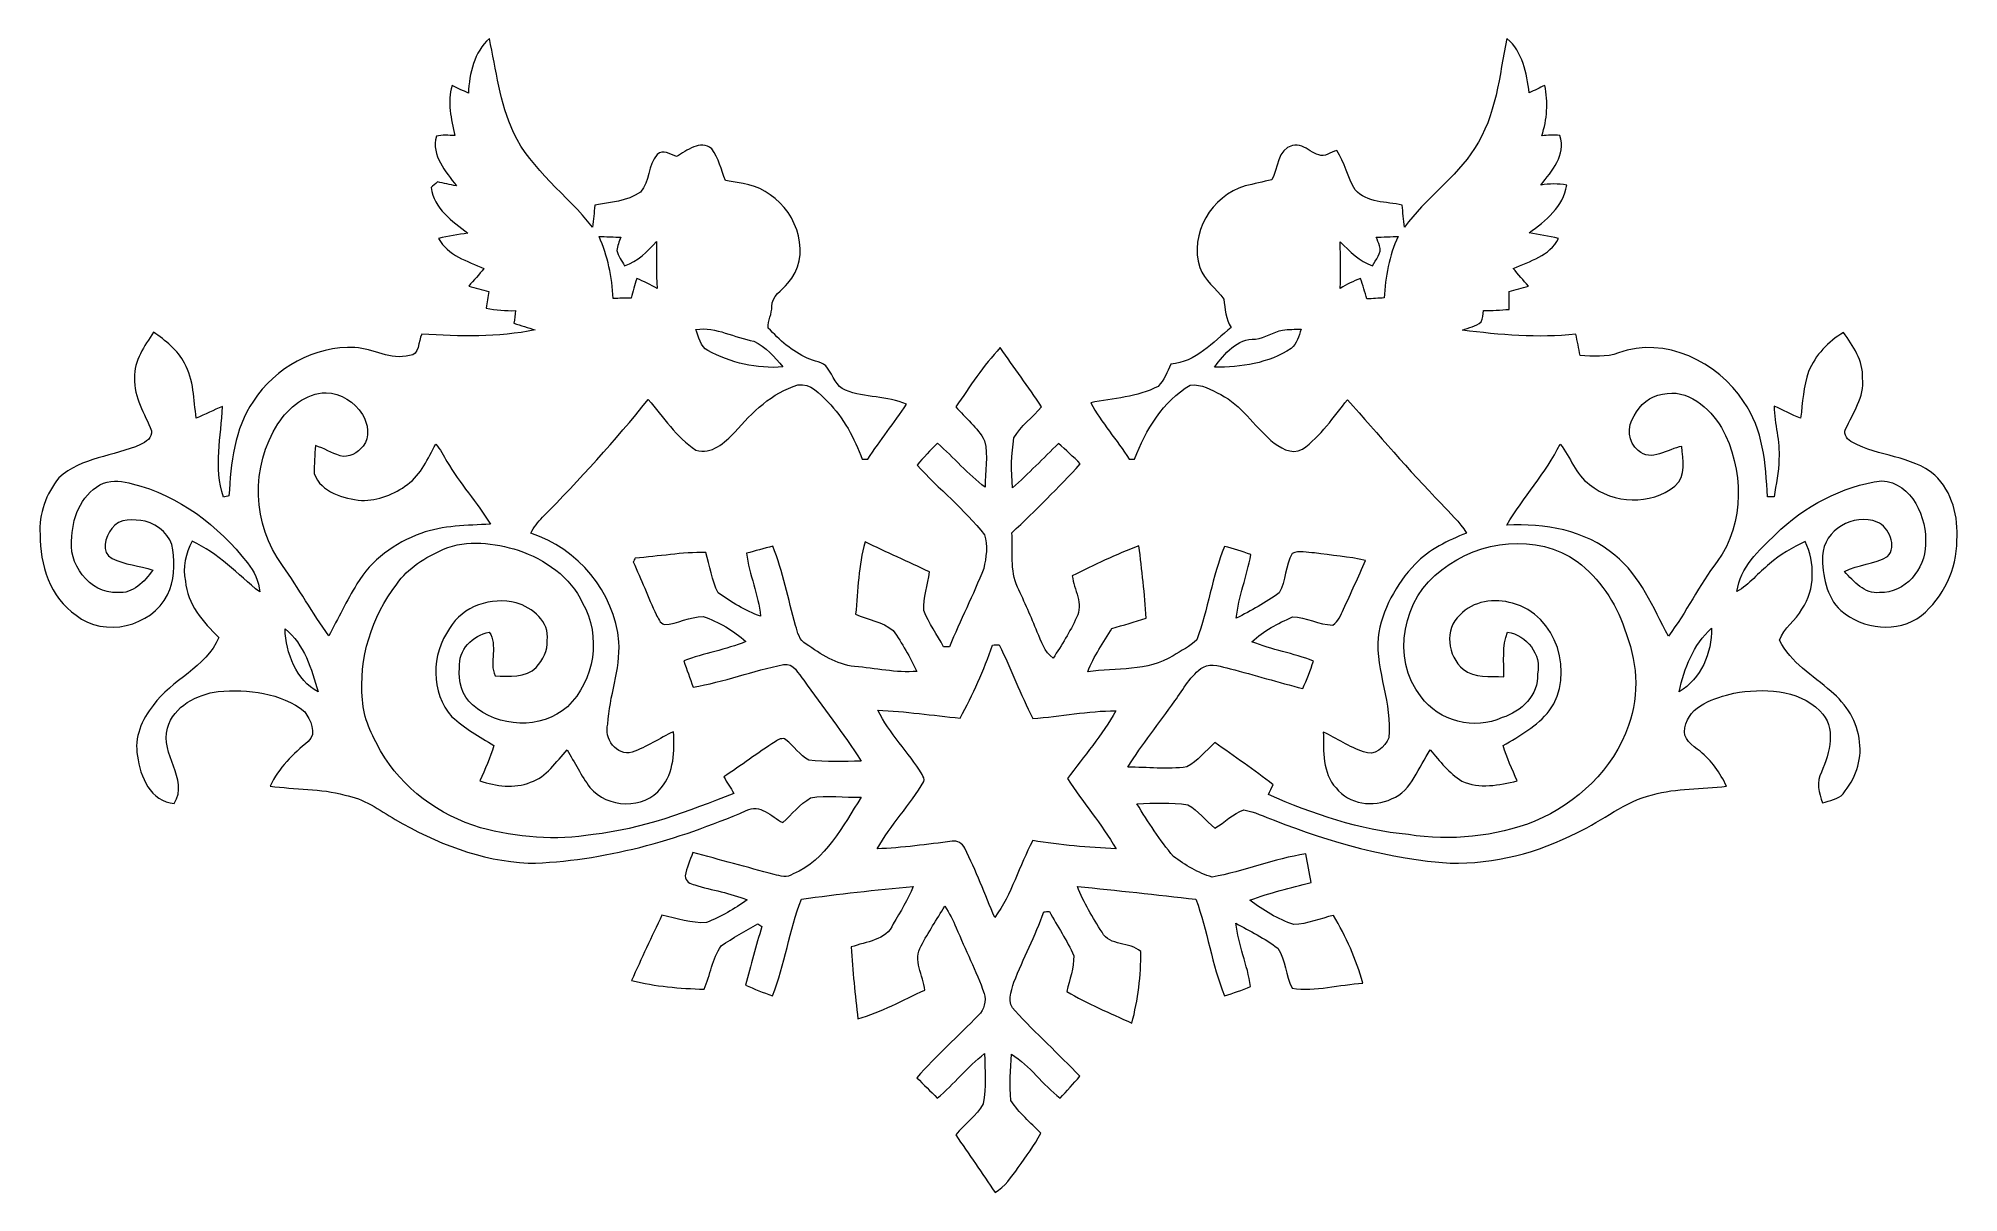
# Model space of a CAD drawing. Header units: centimetres. Extents: x -16.2 to 16.2, y -9.8 to 9.8.
import ezdxf

# ---------------------------------------------------------------- set-up
doc = ezdxf.new("R2010")
doc.units = ezdxf.units.CM
doc.header["$MEASUREMENT"] = 0
doc.layers.add('Layer 1', color=7, linetype='Continuous')

msp = doc.modelspace()

# ---------------------------------------------------------------- linework, layer by layer
at = {"layer": 'Layer 1', "color": 253, "lineweight": 9}
for points, knots in [([(-8.96807, 8.84219), (-8.95326, 9.18016), (-8.87, 9.53259), (-8.61388, 9.76965), (-8.61388, 9.76965), (-8.49711, 9.23626), (-8.43679, 8.67922), (-8.20643, 8.17827), (-8.20643, 8.17827), (-7.90057, 7.53587), (-7.29767, 7.12559), (-6.8694, 6.57596), (-6.8694, 6.57596), (-6.84964, 6.69802), (-6.84259, 6.82149), (-6.83059, 6.94426), (-6.83059, 6.94426), (-6.57024, 6.99788), (-6.28061, 7.00741), (-6.05871, 7.16862), (-6.05871, 7.16862), (-5.89467, 7.3429), (-5.93665, 7.62794), (-5.77543, 7.80362), (-5.77543, 7.80362), (-5.67983, 7.90346), (-5.55177, 7.8068), (-5.45053, 7.77046), (-5.45053, 7.77046), (-5.26955, 7.8636), (-5.04624, 8.06997), (-4.85186, 7.90029), (-4.85186, 7.90029), (-4.73439, 7.74401), (-4.691, 7.54363), (-4.62044, 7.36265), (-4.62044, 7.36265), (-4.35903, 7.31961), (-4.07998, 7.29457), (-3.86444, 7.12135), (-3.86444, 7.12135), (-3.39489, 6.81867), (-3.155, 6.07254), (-3.56352, 5.62593), (-3.56352, 5.62593), (-3.65947, 5.49928), (-3.83974, 5.41179), (-3.8348, 5.23117), (-3.8348, 5.23117), (-3.83057, 5.10593), (-3.90571, 4.99057), (-3.89513, 4.8671), (-3.89513, 4.8671), (-3.7078, 4.66355), (-3.48943, 4.4734), (-3.23543, 4.35593), (-3.23543, 4.35593), (-3.12713, 4.30019), (-2.96662, 4.30054), (-2.89183, 4.18729), (-2.89183, 4.18729), (-2.80046, 4.05854), (-2.75036, 3.87544), (-2.58985, 3.81265), (-2.58985, 3.81265), (-2.25895, 3.68106), (-1.88465, 3.72128), (-1.55692, 3.57629), (-1.55692, 3.57629), (-1.76647, 3.26196), (-2.00353, 2.96528), (-2.20991, 2.64813), (-2.20991, 2.64813), (-2.2339, 2.64742), (-2.28188, 2.64566), (-2.30586, 2.64496), (-2.30586, 2.64496), (-2.43992, 3.00056), (-2.61807, 3.34663), (-2.88865, 3.61792), (-2.88865, 3.61792), (-3.0273, 3.75409), (-3.17652, 3.93824), (-3.39595, 3.90437), (-3.39595, 3.90437), (-3.83586, 3.77208), (-4.16818, 3.43906), (-4.4624, 3.10251), (-4.4624, 3.10251), (-4.63455, 2.93035), (-4.85257, 2.71481), (-5.11927, 2.79877), (-5.11927, 2.79877), (-5.45229, 3.01925), (-5.66925, 3.36109), (-5.92642, 3.65743), (-5.92642, 3.65743), (-6.48699, 2.96246), (-7.08706, 2.29853), (-7.71501, 1.66388), (-7.71501, 1.66388), (-7.79368, 1.58309), (-7.8607, 1.49173), (-7.91433, 1.39259), (-7.91433, 1.39259), (-7.11987, 1.13507), (-6.49087, 0.396), (-6.42349, -0.44573), (-6.42349, -0.44573), (-6.39068, -0.91951), (-6.59, -1.36789), (-6.60799, -1.83779), (-6.60799, -1.83779), (-6.68666, -2.07592), (-6.45947, -2.38778), (-6.20088, -2.31439), (-6.20088, -2.31439), (-5.95288, -2.22868), (-5.73592, -2.07733), (-5.4985, -1.96797), (-5.4985, -1.96797), (-5.47804, -2.29146), (-5.48686, -2.65907), (-5.70805, -2.91942), (-5.70805, -2.91942), (-5.9938, -3.29513), (-6.62104, -3.26055), (-6.91244, -2.9106), (-6.91244, -2.9106), (-7.06201, -2.71163), (-7.17032, -2.48655), (-7.29802, -2.27383), (-7.29802, -2.27383), (-7.48676, -2.4735), (-7.64198, -2.7388), (-7.91926, -2.82382), (-7.91926, -2.82382), (-8.19478, -2.936), (-8.49958, -2.88626), (-8.7744, -2.80159), (-8.7744, -2.80159), (-8.68867, -2.60473), (-8.59695, -2.40894), (-8.5398, -2.20116), (-8.5398, -2.20116), (-8.78216, -2.05052), (-9.0344, -1.9087), (-9.24606, -1.71573), (-9.24606, -1.71573), (-9.60872, -1.30439), (-9.60272, -0.65387), (-9.28593, -0.21889), (-9.28593, -0.21889), (-9.06579, 0.16422), (-8.57684, 0.31662), (-8.16162, 0.21643), (-8.16162, 0.21643), (-7.8861, 0.13283), (-7.58801, -0.10213), (-7.63563, -0.42386), (-7.63563, -0.42386), (-7.62293, -0.59601), (-7.71465, -0.75053), (-7.81943, -0.87753), (-7.81943, -0.87753), (-7.99758, -1.06098), (-8.2851, -1.02923), (-8.51793, -1.02252), (-8.51793, -1.02252), (-8.62165, -0.78687), (-8.46395, -0.50817), (-8.61706, -0.28063), (-8.61706, -0.28063), (-8.89681, -0.33355), (-9.14376, -0.58755), (-9.11836, -0.88388), (-9.11836, -0.88388), (-9.14728, -1.11178), (-9.0792, -1.35838), (-8.89893, -1.50971), (-8.89893, -1.50971), (-8.46783, -1.89918), (-7.73511, -1.94257), (-7.29379, -1.54358), (-7.29379, -1.54358), (-6.83024, -1.10438), (-6.71735, -0.34307), (-7.03591, 0.21114), (-7.03591, 0.21114), (-7.24405, 0.65247), (-7.67056, 0.95233), (-8.12388, 1.10367), (-8.12388, 1.10367), (-8.53098, 1.22608), (-8.98924, 1.29523), (-9.39246, 1.12201), (-9.39246, 1.12201), (-9.69268, 0.98655), (-9.99183, 0.80839), (-10.18022, 0.53005), (-10.18022, 0.53005), (-10.60884, -0.01816), (-10.82545, -0.7343), (-10.76054, -1.42786), (-10.76054, -1.42786), (-10.74713, -1.74007), (-10.59932, -2.023), (-10.45433, -2.29146), (-10.45433, -2.29146), (-10.08885, -2.92612), (-9.4602, -3.38509), (-8.76417, -3.59358), (-8.76417, -3.59358), (-8.1454, -3.75339), (-7.49381, -3.82288), (-6.86058, -3.70752), (-6.86058, -3.70752), (-6.02943, -3.62074), (-5.2505, -3.31241), (-4.47898, -3.01149), (-4.47898, -3.01149), (-4.53013, -2.91519), (-4.59292, -2.82629), (-4.64901, -2.73315), (-4.64901, -2.73315), (-4.3555, -2.53841), (-4.07328, -2.32709), (-3.7773, -2.13624), (-3.7773, -2.13624), (-3.73109, -2.10202), (-3.65453, -2.05935), (-3.59985, -2.10274), (-3.59985, -2.10274), (-3.45698, -2.20362), (-3.36631, -2.36697), (-3.21074, -2.45127), (-3.21074, -2.45127), (-2.91652, -2.48408), (-2.61948, -2.46892), (-2.32386, -2.46538), (-2.32386, -2.46538), (-2.62231, -1.99054), (-2.97579, -1.55416), (-3.29646, -1.09449), (-3.29646, -1.09449), (-3.38713, -0.99324), (-3.4658, -0.79286), (-3.63619, -0.83132), (-3.63619, -0.83132), (-4.15301, -0.93256), (-4.6476, -1.1273), (-5.16795, -1.21196), (-5.16795, -1.21196), (-5.22122, -1.06381), (-5.27449, -0.91669), (-5.32529, -0.76852), (-5.32529, -0.76852), (-4.98204, -0.63623), (-4.61303, -0.58331), (-4.27401, -0.43973), (-4.27401, -0.43973), (-4.4878, -0.25841), (-4.73086, -0.10318), (-4.99897, -0.01711), (-4.99897, -0.01711), (-5.2244, -0.01605), (-5.43077, -0.14446), (-5.65584, -0.15328), (-5.65584, -0.15328), (-5.72993, -0.13035), (-5.75497, -0.04568), (-5.79131, 0.01429), (-5.79131, 0.01429), (-5.9303, 0.30816), (-6.04355, 0.61296), (-6.18007, 0.90752), (-6.18007, 0.90752), (-6.17196, 0.92375), (-6.15538, 0.95656), (-6.14726, 0.97279), (-6.14726, 0.97279), (-5.74898, 0.99925), (-5.35386, 1.07192), (-4.95346, 1.0691), (-4.95346, 1.0691), (-4.88467, 0.84085), (-4.84763, 0.59779), (-4.74603, 0.3833), (-4.74603, 0.3833), (-4.52201, 0.22843), (-4.28671, 0.07673), (-4.02707, -0.01217), (-4.02707, -0.01217), (-4.06235, 0.35014), (-4.21616, 0.69127), (-4.26519, 1.05252), (-4.26519, 1.05252), (-4.11667, 1.09309), (-3.9671, 1.13295), (-3.81858, 1.17423), (-3.81858, 1.17423), (-3.64818, 0.7389), (-3.55964, 0.27888), (-3.43299, -0.16951), (-3.43299, -0.16951), (-3.39983, -0.28275), (-3.37196, -0.42351), (-3.25554, -0.48489), (-3.25554, -0.48489), (-3.00507, -0.65175), (-2.74472, -0.83414), (-2.43533, -0.86342), (-2.43533, -0.86342), (-2.08573, -0.89023), (-1.73366, -0.97596), (-1.38123, -0.94632), (-1.38123, -0.94632), (-1.50047, -0.70643), (-1.62783, -0.46831), (-1.78516, -0.25135), (-1.78516, -0.25135), (-1.96508, -0.10142), (-2.20991, -0.07567), (-2.4184, 0.0217), (-2.4184, 0.0217), (-2.37571, 0.43057), (-2.37395, 0.84861), (-2.25577, 1.24549), (-2.25577, 1.24549), (-1.89594, 1.07086), (-1.53011, 0.90929), (-1.16851, 0.73749), (-1.16851, 0.73749), (-1.19955, 0.51947), (-1.27752, 0.30498), (-1.26341, 0.08273), (-1.26341, 0.08273), (-1.18121, -0.13458), (-1.0408, -0.32473), (-0.93109, -0.52863), (-0.93109, -0.52863), (-0.9064, -0.52899), (-0.85665, -0.52934), (-0.83161, -0.52969), (-0.83161, -0.52969), (-0.6471, -0.08343), (-0.42591, 0.34767), (-0.25129, 0.79781), (-0.25129, 0.79781), (-0.21213, 0.98126), (-0.17368, 1.18728), (-0.23753, 1.3679), (-0.23753, 1.3679), (-0.57937, 1.79547), (-1.00905, 2.14401), (-1.37912, 2.54688), (-1.37912, 2.54688), (-1.26799, 2.67353), (-1.15405, 2.79806), (-1.03304, 2.91518), (-1.03304, 2.91518), (-0.75611, 2.676), (-0.5194, 2.39131), (-0.22589, 2.17153), (-0.22589, 2.17153), (-0.22659, 2.43223), (-0.17191, 2.70175), (-0.23506, 2.95893), (-0.23506, 2.95893), (-0.35395, 3.18259), (-0.56173, 3.3431), (-0.72436, 3.53396), (-0.72436, 3.53396), (-0.48095, 3.87192), (-0.26046, 4.23281), (0.02882, 4.53443), (0.02882, 4.53443), (0.26024, 4.19965), (0.50084, 3.87156), (0.72802, 3.53396), (0.72802, 3.53396), (0.57774, 3.35369), (0.37525, 3.21258), (0.25918, 3.00655), (0.25918, 3.00655), (0.21685, 2.73033), (0.20838, 2.44317), (0.23731, 2.16341), (0.23731, 2.16341), (0.50789, 2.40154), (0.75695, 2.66189), (1.01448, 2.91342), (1.01448, 2.91342), (1.14042, 2.80159), (1.26566, 2.68764), (1.38278, 2.56629), (1.38278, 2.56629), (1.01448, 2.16094), (0.62113, 1.77853), (0.22602, 1.39894), (0.22602, 1.39894), (0.24613, 1.0945), (0.18757, 0.76536), (0.32233, 0.47961), (0.32233, 0.47961), (0.43839, 0.22878), (0.55234, -0.0231), (0.65535, -0.28028), (0.65535, -0.28028), (0.72132, -0.43726), (0.77706, -0.61577), (0.92099, -0.7216), (0.92099, -0.7216), (1.07234, -0.50429), (1.2078, -0.27428), (1.31963, -0.03439), (1.31963, -0.03439), (1.44205, 0.19386), (1.27377, 0.44115), (1.24731, 0.67081), (1.24731, 0.67081), (1.61314, 0.86061), (1.98885, 1.03241), (2.37444, 1.17952), (2.37444, 1.17952), (2.42594, 0.77206), (2.47286, 0.36389), (2.49474, -0.04639), (2.49474, -0.04639), (2.30494, -0.11094), (2.11127, -0.16386), (1.9183, -0.21748), (1.9183, -0.21748), (1.7733, -0.45667), (1.61173, -0.68915), (1.50872, -0.95126), (1.50872, -0.95126), (1.99167, -0.89341), (2.52155, -0.94597), (2.95158, -0.68068), (2.95158, -0.68068), (3.0874, -0.59566), (3.23769, -0.52405), (3.35163, -0.40975), (3.35163, -0.40975), (3.54884, 0.10425), (3.61128, 0.66023), (3.82365, 1.16929), (3.82365, 1.16929), (3.97287, 1.12907), (4.1221, 1.08674), (4.26603, 1.02994), (4.26603, 1.02994), (4.20853, 0.66552), (4.05366, 0.32156), (4.02226, -0.04709), (4.02226, -0.04709), (4.27028, 0.08485), (4.52356, 0.21255), (4.74652, 0.38436), (4.74652, 0.38436), (4.87105, 0.58473), (4.84036, 0.84861), (4.96912, 1.04758), (4.96912, 1.04758), (5.08412, 1.11178), (5.22171, 1.06134), (5.34412, 1.05816), (5.34412, 1.05816), (5.63128, 1.01689), (5.92268, 0.99784), (6.20631, 0.93328), (6.20631, 0.93328), (6.0906, 0.65388), (5.95725, 0.38224), (5.83766, 0.1046), (5.83766, 0.1046), (5.78615, 0.01147), (5.75193, -0.10601), (5.65421, -0.16139), (5.65421, -0.16139), (5.41962, -0.15857), (5.20513, -0.02204), (4.97125, -0.02381), (4.97125, -0.02381), (4.72782, -0.13423), (4.48052, -0.25841), (4.28579, -0.44573), (4.28579, -0.44573), (4.62375, -0.5812), (4.98782, -0.63694), (5.32648, -0.77064), (5.32648, -0.77064), (5.27357, -0.92904), (5.21818, -1.08743), (5.14622, -1.23843), (5.14622, -1.23843), (4.73629, -1.12941), (4.32884, -1.01053), (3.91925, -0.90011), (3.91925, -0.90011), (3.77426, -0.8733), (3.60775, -0.79216), (3.46452, -0.87224), (3.46452, -0.87224), (3.24509, -1.00806), (3.13185, -1.24759), (2.97945, -1.44621), (2.97945, -1.44621), (2.71804, -1.82298), (2.42877, -2.17963), (2.18464, -2.56804), (2.18464, -2.56804), (2.51661, -2.56663), (2.85492, -2.60932), (3.18512, -2.56346), (3.18512, -2.56346), (3.36857, -2.45833), (3.50439, -2.29323), (3.65643, -2.15), (3.65643, -2.15), (3.98804, -2.38495), (4.32213, -2.61637), (4.64386, -2.86474), (4.64386, -2.86474), (4.61706, -2.92012), (4.59024, -2.97551), (4.56413, -3.0316), (4.56413, -3.0316), (5.31873, -3.36074), (6.10789, -3.63309), (6.93233, -3.70999), (6.93233, -3.70999), (7.64952, -3.82006), (8.39635, -3.74845), (9.07298, -3.4828), (9.07298, -3.4828), (9.78418, -3.1773), (10.40331, -2.60368), (10.65802, -1.86072), (10.65802, -1.86072), (10.85311, -1.33226), (10.79808, -0.73995), (10.58711, -0.22524), (10.58711, -0.22524), (10.44529, 0.22419), (10.15954, 0.6246), (9.79089, 0.91634), (9.79089, 0.91634), (9.10544, 1.39648), (8.13565, 1.27971), (7.49924, 0.77171), (7.49924, 0.77171), (6.83778, 0.30745), (6.63282, -0.72972), (7.14682, -1.37424), (7.14682, -1.37424), (7.44703, -1.79899), (8.05169, -1.9408), (8.52018, -1.72914), (8.52018, -1.72914), (8.83944, -1.62612), (9.13931, -1.34673), (9.11956, -0.98866), (9.11956, -0.98866), (9.18869, -0.66057), (8.93575, -0.33249), (8.61191, -0.28028), (8.61191, -0.28028), (8.51277, -0.52228), (8.55405, -0.78475), (8.54629, -1.0384), (8.54629, -1.0384), (8.31593, -1.02005), (8.0524, -1.07015), (7.85802, -0.91069), (7.85802, -0.91069), (7.59908, -0.69056), (7.5324, -0.22771), (7.80439, 0.00829), (7.80439, 0.00829), (8.02382, 0.24607), (8.396, 0.29934), (8.69586, 0.20726), (8.69586, 0.20726), (9.44128, 0.02629), (9.7616, -1.00947), (9.3171, -1.61166), (9.3171, -1.61166), (9.11461, -1.87378), (8.81651, -2.0357), (8.53676, -2.20116), (8.53676, -2.20116), (8.60027, -2.40647), (8.68563, -2.60403), (8.77347, -2.80018), (8.77347, -2.80018), (8.46726, -2.86897), (8.13565, -2.94517), (7.83685, -2.8023), (7.83685, -2.8023), (7.61672, -2.67353), (7.4689, -2.46187), (7.30169, -2.27629), (7.30169, -2.27629), (7.10554, -2.56275), (6.99724, -2.96069), (6.6501, -3.10533), (6.6501, -3.10533), (6.34178, -3.25174), (5.9255, -3.20023), (5.70995, -2.91907), (5.70995, -2.91907), (5.47536, -2.66683), (5.49758, -2.29288), (5.4937, -1.97361), (5.4937, -1.97361), (5.72406, -2.07592), (5.93291, -2.22902), (6.17456, -2.30593), (6.17456, -2.30593), (6.35659, -2.39377), (6.53969, -2.22796), (6.60213, -2.06993), (6.60213, -2.06993), (6.6621, -1.49489), (6.38094, -0.94809), (6.41904, -0.37306), (6.41904, -0.37306), (6.48889, 0.09473), (6.72101, 0.53217), (7.0491, 0.87013), (7.0491, 0.87013), (7.28228, 1.12272), (7.6019, 1.26665), (7.91481, 1.39506), (7.91481, 1.39506), (7.80334, 1.58592), (7.63647, 1.73408), (7.48725, 1.89389), (7.48725, 1.89389), (6.93621, 2.45975), (6.4268, 3.06406), (5.90257, 3.6539), (5.90257, 3.6539), (5.66938, 3.35721), (5.45066, 3.0376), (5.14022, 2.81394), (5.14022, 2.81394), (4.94442, 2.71375), (4.75569, 2.84674), (4.60752, 2.96351), (4.60752, 2.96351), (4.31861, 3.2154), (4.10658, 3.56006), (3.75909, 3.74033), (3.75909, 3.74033), (3.59893, 3.82217), (3.43207, 3.92377), (3.24368, 3.89908), (3.24368, 3.89908), (2.77696, 3.62921), (2.49332, 3.13779), (2.30177, 2.64884), (2.30177, 2.64884), (2.27919, 2.64848), (2.23439, 2.64778), (2.21181, 2.64742), (2.21181, 2.64742), (2.00296, 2.97163), (1.74191, 3.26232), (1.55917, 3.60275), (1.55917, 3.60275), (1.94158, 3.67718), (2.34692, 3.69447), (2.69794, 3.87932), (2.69794, 3.87932), (2.80483, 3.98234), (2.8521, 4.12451), (2.91419, 4.25502), (2.91419, 4.25502), (3.33823, 4.28714), (3.62398, 4.62933), (3.93548, 4.87486), (3.93548, 4.87486), (3.84164, 5.02055), (3.82929, 5.18919), (3.81307, 5.35535), (3.81307, 5.35535), (3.67936, 5.53385), (3.48181, 5.66897), (3.4042, 5.8891), (3.4042, 5.8891), (3.21899, 6.4606), (3.60881, 7.10689), (4.16972, 7.27199), (4.16972, 7.27199), (4.3193, 7.30938), (4.47029, 7.34149), (4.62093, 7.37535), (4.62093, 7.37535), (4.72676, 7.55844), (4.71653, 7.90029), (4.97053, 7.95567), (4.97053, 7.95567), (5.19807, 8.0181), (5.35224, 7.70379), (5.56849, 7.81139), (5.56849, 7.81139), (5.61964, 7.83149), (5.66974, 7.85337), (5.72089, 7.87418), (5.72089, 7.87418), (5.85918, 7.66886), (5.89975, 7.41557), (6.03239, 7.20743), (6.03239, 7.20743), (6.231, 6.98095), (6.55838, 7.00846), (6.82896, 6.9492), (6.82896, 6.9492), (6.8399, 6.82431), (6.84766, 6.69908), (6.86953, 6.57561), (6.86953, 6.57561), (7.21914, 7.06067), (7.73349, 7.40005), (8.0531, 7.90875), (8.0531, 7.90875), (8.4207, 8.45766), (8.46867, 9.14206), (8.59991, 9.77035), (8.59991, 9.77035), (8.8719, 9.54141), (8.92729, 9.17946), (8.97809, 8.84749), (8.97809, 8.84749), (9.06593, 8.89018), (9.15377, 8.93357), (9.24302, 8.97413), (9.24302, 8.97413), (9.29523, 8.69051), (9.28394, 8.39594), (9.18905, 8.12254), (9.18905, 8.12254), (9.29065, 8.12853), (9.39295, 8.13981), (9.49456, 8.12783), (9.49456, 8.12783), (9.60709, 7.78422), (9.36191, 7.5334), (9.17247, 7.28681), (9.17247, 7.28681), (9.31816, 7.30762), (9.46669, 7.31538), (9.61238, 7.28645), (9.61238, 7.28645), (9.55735, 6.91886), (9.25607, 6.68179), (8.97527, 6.47683), (8.97527, 6.47683), (9.14142, 6.44896), (9.31111, 6.42638), (9.4748, 6.38228), (9.4748, 6.38228), (9.31816, 6.0863), (8.99043, 6.00022), (8.7068, 5.87675), (8.7068, 5.87675), (8.78723, 5.77198), (8.87932, 5.67708), (8.96397, 5.57548), (8.96397, 5.57548), (8.85567, 5.54267), (8.74456, 5.51445), (8.63589, 5.48658), (8.63589, 5.48658), (8.63871, 5.38533), (8.64012, 5.28373), (8.63695, 5.18248), (8.63695, 5.18248), (8.49231, 5.16873), (8.34697, 5.16026), (8.20162, 5.16343), (8.20162, 5.16343), (8.18999, 5.09958), (8.19704, 5.02726), (8.16246, 4.97082), (8.16246, 4.97082), (8.07321, 4.89567), (7.95291, 4.8731), (7.84673, 4.83147), (7.84673, 4.83147), (8.48208, 4.74892), (9.12519, 4.69177), (9.76478, 4.76409), (9.76478, 4.76409), (9.79265, 4.64379), (9.81311, 4.52385), (9.83676, 4.40249), (9.83676, 4.40249), (10.05441, 4.38662), (10.27842, 4.36757), (10.48763, 4.44482), (10.48763, 4.44482), (11.27009, 4.73728), (12.16862, 4.29031), (12.60289, 3.62286), (12.60289, 3.62286), (12.93873, 3.15825), (12.97754, 2.56346), (13.00611, 2.01031), (13.00611, 2.01031), (13.03433, 2.00925), (13.09148, 2.00749), (13.11971, 2.00643), (13.11971, 2.00643), (13.15287, 2.2188), (13.19838, 2.43011), (13.20085, 2.64566), (13.20085, 2.64566), (13.22378, 2.94905), (13.12182, 3.24256), (13.12112, 3.54454), (13.12112, 3.54454), (13.27211, 3.48104), (13.41392, 3.39672), (13.56844, 3.34099), (13.56844, 3.34099), (13.60336, 3.60451), (13.61254, 3.87756), (13.7025, 4.13015), (13.7025, 4.13015), (13.81926, 4.4092), (14.03658, 4.63849), (14.29446, 4.79302), (14.29446, 4.79302), (14.45215, 4.56266), (14.63065, 4.3143), (14.61548, 4.01903), (14.61548, 4.01903), (14.65006, 3.69906), (14.45532, 3.4313), (14.32903, 3.15543), (14.32903, 3.15543), (14.28387, 3.0637), (14.36783, 2.96563), (14.44933, 2.93106), (14.44933, 2.93106), (14.88853, 2.68694), (15.43993, 2.70881), (15.83821, 2.37826), (15.83821, 2.37826), (16.13384, 2.09462), (16.24073, 1.66706), (16.21216, 1.26842), (16.21216, 1.26842), (16.21498, 0.78405), (15.98144, 0.30604), (15.61067, -0.00158), (15.61067, -0.00158), (15.21238, -0.30427), (14.6176, -0.23653), (14.2486, 0.08238), (14.2486, 0.08238), (13.99742, 0.32015), (13.94027, 0.68069), (13.93603, 1.01018), (13.93603, 1.01018), (13.96567, 1.44692), (14.46097, 1.7429), (14.86525, 1.58133), (14.86525, 1.58133), (15.06281, 1.49314), (15.20462, 1.1714), (15.03776, 0.99678), (15.03776, 0.99678), (14.81586, 0.86308), (14.53752, 0.86801), (14.30998, 0.74242), (14.30998, 0.74242), (14.47014, 0.57521), (14.64794, 0.36072), (14.90511, 0.38894), (14.90511, 0.38894), (15.33409, 0.36813), (15.67911, 0.78934), (15.67946, 1.19892), (15.67946, 1.19892), (15.71403, 1.65224), (15.45439, 2.24561), (14.94075, 2.28195), (14.94075, 2.28195), (14.26306, 2.18811), (13.62876, 1.85191), (13.1437, 1.37249), (13.1437, 1.37249), (12.86359, 1.09873), (12.54503, 0.81686), (12.49106, 0.40411), (12.49106, 0.40411), (12.6999, 0.5297), (12.85442, 0.72196), (13.0421, 0.87401), (13.0421, 0.87401), (13.22025, 1.03347), (13.43121, 1.15165), (13.6457, 1.25431), (13.6457, 1.25431), (13.81115, 0.89306), (13.81997, 0.44609), (13.59137, 0.10954), (13.59137, 0.10954), (13.494, -0.08554), (13.27422, -0.21043), (13.21213, -0.41892), (13.21213, -0.41892), (13.39875, -0.79921), (13.77728, -1.01229), (14.08244, -1.28429), (14.08244, -1.28429), (14.33996, -1.49736), (14.53576, -1.80393), (14.56645, -2.14225), (14.56645, -2.14225), (14.60843, -2.45727), (14.48743, -2.77725), (14.28599, -3.01643), (14.28599, -3.01643), (14.20132, -3.11874), (14.05704, -3.13179), (13.94062, -3.17271), (13.94062, -3.17271), (13.87641, -3.00726), (13.82773, -2.81429), (13.92086, -2.6499), (13.92086, -2.6499), (14.05633, -2.32851), (14.18474, -1.88577), (13.89194, -1.61519), (13.89194, -1.61519), (13.51482, -1.23595), (12.93062, -1.23348), (12.43849, -1.31356), (12.43849, -1.31356), (12.1157, -1.40035), (11.68108, -1.51465), (11.61193, -1.90094), (11.61193, -1.90094), (11.55267, -2.08545), (11.75058, -2.19974), (11.86699, -2.29887), (11.86699, -2.29887), (12.06702, -2.45092), (12.20495, -2.66754), (12.31573, -2.89014), (12.31573, -2.89014), (11.89804, -2.94235), (11.47047, -2.91801), (11.06231, -3.03478), (11.06231, -3.03478), (10.5917, -3.14343), (10.22374, -3.47645), (9.79125, -3.67225), (9.79125, -3.67225), (9.13013, -4.01726), (8.38648, -4.20776), (7.63965, -4.19295), (7.63965, -4.19295), (6.61553, -4.12063), (5.61717, -3.84299), (4.66502, -3.46693), (4.66502, -3.46693), (4.49534, -3.40449), (4.32918, -3.31947), (4.15032, -3.2923), (4.15032, -3.2923), (3.96723, -3.35722), (3.82365, -3.49939), (3.66031, -3.60099), (3.66031, -3.60099), (3.5065, -3.47152), (3.37809, -3.30606), (3.20347, -3.20446), (3.20347, -3.20446), (2.92019, -3.15648), (2.62844, -3.17695), (2.34163, -3.18965), (2.34163, -3.18965), (2.53142, -3.49656), (2.7258, -3.80418), (2.9604, -4.079), (2.9604, -4.079), (3.15796, -4.22434), (3.37739, -4.35981), (3.61375, -4.42895), (3.61375, -4.42895), (4.14997, -4.3344), (4.66009, -4.11497), (5.19985, -4.03667), (5.19985, -4.03667), (5.2277, -4.19718), (5.25875, -4.35875), (5.28556, -4.52032), (5.28556, -4.52032), (4.93913, -4.61063), (4.58882, -4.69213), (4.25333, -4.81807), (4.25333, -4.81807), (4.47523, -4.99375), (4.7257, -5.14086), (4.99346, -5.23329), (4.99346, -5.23329), (5.22488, -5.22341), (5.4436, -5.1278), (5.66762, -5.0763), (5.66762, -5.0763), (5.87752, -5.43613), (6.04897, -5.82137), (6.16468, -6.22212), (6.16468, -6.22212), (5.76816, -6.24823), (5.36282, -6.3717), (4.9663, -6.30785), (4.9663, -6.30785), (4.85623, -6.09477), (4.85765, -5.83407), (4.72323, -5.63193), (4.72323, -5.63193), (4.50486, -5.464), (4.25545, -5.34335), (4.01556, -5.21), (4.01556, -5.21), (4.05154, -5.57689), (4.21276, -5.91768), (4.26427, -6.28245), (4.26427, -6.28245), (4.11964, -6.34207), (3.97146, -6.39322), (3.82118, -6.43732), (3.82118, -6.43732), (3.6081, -5.90956), (3.53508, -5.3363), (3.33964, -4.80219), (3.33964, -4.80219), (2.67112, -4.73164), (2.00402, -4.64908), (1.33445, -4.58912), (1.33445, -4.58912), (1.44028, -4.86252), (1.5948, -5.1144), (1.75073, -5.36205), (1.75073, -5.36205), (1.8802, -5.60441), (2.21957, -5.51868), (2.40407, -5.69013), (2.40407, -5.69013), (2.41324, -6.09583), (2.36068, -6.50823), (2.25379, -6.90052), (2.25379, -6.90052), (1.88372, -6.72977), (1.50343, -6.57561), (1.15418, -6.36359), (1.15418, -6.36359), (1.20498, -6.16462), (1.27342, -5.96707), (1.27236, -5.75963), (1.27236, -5.75963), (1.15806, -5.49858), (0.99472, -5.26186), (0.85961, -5.01174), (0.85961, -5.01174), (0.83668, -5.0128), (0.79082, -5.01457), (0.76789, -5.01561), (0.76789, -5.01561), (0.6229, -5.42273), (0.41934, -5.80549), (0.25918, -6.20625), (0.25918, -6.20625), (0.21367, -6.36182), (0.13501, -6.56467), (0.27964, -6.69061), (0.27964, -6.69061), (0.62748, -7.0762), (1.01695, -7.42192), (1.37396, -7.79975), (1.37396, -7.79975), (1.26707, -7.92745), (1.15383, -8.04951), (1.04023, -8.17122), (1.04023, -8.17122), (0.74707, -7.94368), (0.53435, -7.62336), (0.21826, -7.42545), (0.21826, -7.42545), (0.20521, -7.68545), (0.17593, -7.94968), (0.20909, -8.20967), (0.20909, -8.20967), (0.34244, -8.42205), (0.54282, -8.58256), (0.71391, -8.76389), (0.71391, -8.76389), (0.60702, -8.97025), (0.46556, -9.15582), (0.33327, -9.34668), (0.33327, -9.34668), (0.21861, -9.50119), (0.11137, -9.67194), (-0.06008, -9.77036), (-0.06008, -9.77036), (-0.27457, -9.43909), (-0.50317, -9.11772), (-0.72542, -8.79211), (-0.72542, -8.79211), (-0.5762, -8.61219), (-0.3737, -8.47144), (-0.25799, -8.26612), (-0.25799, -8.26612), (-0.20966, -7.98601), (-0.23118, -7.6985), (-0.23718, -7.41557), (-0.23718, -7.41557), (-0.52786, -7.63994), (-0.75258, -7.93627), (-1.03622, -8.16875), (-1.03622, -8.16875), (-1.15228, -8.0548), (-1.26799, -7.94156), (-1.38018, -7.82444), (-1.38018, -7.82444), (-1.05421, -7.45261), (-0.68485, -7.12206), (-0.34125, -6.76717), (-0.34125, -6.76717), (-0.24353, -6.67297), (-0.20472, -6.52763), (-0.24388, -6.39675), (-0.24388, -6.39675), (-0.37829, -6.01716), (-0.56279, -5.65803), (-0.7166, -5.28656), (-0.7166, -5.28656), (-0.76987, -5.15884), (-0.83266, -5.03573), (-0.91133, -4.92249), (-0.91133, -4.92249), (-1.04574, -5.14509), (-1.18721, -5.36382), (-1.30997, -5.59347), (-1.30997, -5.59347), (-1.45885, -5.82842), (-1.27046, -6.09865), (-1.24577, -6.34136), (-1.24577, -6.34136), (-1.62006, -6.5114), (-1.98201, -6.71637), (-2.3796, -6.8289), (-2.3796, -6.8289), (-2.42651, -6.42391), (-2.47026, -6.01892), (-2.49107, -5.61182), (-2.49107, -5.61182), (-2.24448, -5.51904), (-1.89911, -5.50352), (-1.7827, -5.2227), (-1.7827, -5.2227), (-1.65887, -5.01702), (-1.53328, -4.81136), (-1.44191, -4.58912), (-1.44191, -4.58912), (-2.0748, -4.6445), (-2.70627, -4.71576), (-3.33598, -4.80113), (-3.33598, -4.80113), (-3.54059, -5.33383), (-3.61467, -5.90674), (-3.82528, -6.43697), (-3.82528, -6.43697), (-3.9805, -6.3837), (-4.13431, -6.32549), (-4.28283, -6.25564), (-4.28283, -6.25564), (-4.1904, -5.92473), (-4.10362, -5.59206), (-4.00378, -5.26327), (-4.00378, -5.26327), (-4.02107, -5.25234), (-4.056, -5.23047), (-4.07328, -5.21953), (-4.07328, -5.21953), (-4.28071, -5.343), (-4.4945, -5.4566), (-4.69311, -5.59418), (-4.69311, -5.59418), (-4.84939, -5.80832), (-4.87232, -6.08701), (-4.98063, -6.32655), (-4.98063, -6.32655), (-5.39232, -6.3149), (-5.80648, -6.28104), (-6.20688, -6.18014), (-6.20688, -6.18014), (-6.04319, -5.80761), (-5.87068, -5.43931), (-5.69359, -5.07313), (-5.69359, -5.07313), (-5.44312, -5.12287), (-5.19653, -5.21671), (-4.93829, -5.19977), (-4.93829, -5.19977), (-4.69805, -5.09535), (-4.46275, -4.97047), (-4.2539, -4.81101), (-4.2539, -4.81101), (-4.54142, -4.7013), (-4.84586, -4.64873), (-5.14008, -4.56195), (-5.14008, -4.56195), (-5.21452, -4.54255), (-5.30165, -4.49879), (-5.29989, -4.4099), (-5.29989, -4.4099), (-5.2819, -4.27162), (-5.21558, -4.14497), (-5.17465, -4.01338), (-5.17465, -4.01338), (-4.71463, -4.13439), (-4.25637, -4.26315), (-3.79635, -4.38449), (-3.79635, -4.38449), (-3.69158, -4.41025), (-3.5741, -4.44624), (-3.47638, -4.37569), (-3.47638, -4.37569), (-2.91617, -4.14144), (-2.63571, -3.56006), (-2.32491, -3.07711), (-2.32491, -3.07711), (-2.60855, -3.08522), (-2.89994, -3.03195), (-3.17934, -3.08769), (-3.17934, -3.08769), (-3.36102, -3.19564), (-3.49931, -3.36145), (-3.65206, -3.50574), (-3.65206, -3.50574), (-3.84609, -3.40555), (-4.03941, -3.17236), (-4.26907, -3.30359), (-4.26907, -3.30359), (-5.435, -3.80383), (-6.6796, -4.16402), (-7.9549, -4.19471), (-7.9549, -4.19471), (-8.7557, -4.15166), (-9.52158, -3.85499), (-10.20703, -3.45105), (-10.20703, -3.45105), (-10.47937, -3.29336), (-10.74149, -3.0951), (-11.05934, -3.04042), (-11.05934, -3.04042), (-11.47033, -2.92436), (-11.90107, -2.94799), (-12.32052, -2.88767), (-12.32052, -2.88767), (-12.17941, -2.58145), (-11.93529, -2.34263), (-11.67811, -2.13236), (-11.67811, -2.13236), (-11.52077, -1.99372), (-11.64671, -1.76724), (-11.7342, -1.62895), (-11.7342, -1.62895), (-12.14484, -1.30651), (-12.69658, -1.24689), (-13.20035, -1.28429), (-13.20035, -1.28429), (-13.55595, -1.34143), (-13.95776, -1.52946), (-14.0576, -1.90764), (-14.0576, -1.90764), (-14.19377, -2.34685), (-13.68965, -2.75679), (-13.9433, -3.18189), (-13.9433, -3.18189), (-14.34335, -3.14978), (-14.52468, -2.72539), (-14.56595, -2.37895), (-14.56595, -2.37895), (-14.62804, -2.06921), (-14.49116, -1.75877), (-14.30066, -1.5217), (-14.30066, -1.5217), (-13.98951, -1.07862), (-13.40919, -0.88882), (-13.19082, -0.37094), (-13.19082, -0.37094), (-13.45611, -0.11094), (-13.7281, 0.19421), (-13.75562, 0.58367), (-13.75562, 0.58367), (-13.81348, 0.8151), (-13.74574, 1.04934), (-13.64379, 1.25642), (-13.64379, 1.25642), (-13.19964, 1.06063), (-12.87226, 0.69339), (-12.49761, 0.39811), (-12.49761, 0.39811), (-12.51561, 0.5805), (-12.58828, 0.75124), (-12.70646, 0.89024), (-12.70646, 0.89024), (-13.19682, 1.52065), (-13.86921, 2.03712), (-14.65379, 2.23009), (-14.65379, 2.23009), (-14.81007, 2.27313), (-14.98293, 2.29606), (-15.13886, 2.24279), (-15.13886, 2.24279), (-15.48458, 2.08933), (-15.66485, 1.70057), (-15.67473, 1.33827), (-15.67473, 1.33827), (-15.75975, 0.88389), (-15.37981, 0.36989), (-14.90391, 0.38894), (-14.90391, 0.38894), (-14.6425, 0.36284), (-14.44918, 0.57556), (-14.30701, 0.76712), (-14.30701, 0.76712), (-14.53385, 0.84438), (-14.78185, 0.85778), (-14.99705, 0.96609), (-14.99705, 0.96609), (-15.1946, 1.05992), (-15.1124, 1.33721), (-15.00022, 1.47091), (-15.00022, 1.47091), (-14.8764, 1.65647), (-14.62486, 1.62966), (-14.43542, 1.59438), (-14.43542, 1.59438), (-14.21247, 1.53335), (-13.99339, 1.35485), (-13.96799, 1.11249), (-13.96799, 1.11249), (-13.94118, 0.85955), (-13.93906, 0.58403), (-14.06007, 0.3519), (-14.06007, 0.3519), (-14.33065, -0.19279), (-15.1304, -0.37835), (-15.60665, 0.00336), (-15.60665, 0.00336), (-16.03986, 0.30604), (-16.22401, 0.86343), (-16.21236, 1.37354), (-16.21236, 1.37354), (-16.24269, 1.71997), (-16.10794, 2.06252), (-15.89628, 2.33098), (-15.89628, 2.33098), (-15.51528, 2.68129), (-14.97023, 2.69223), (-14.51621, 2.89225), (-14.51621, 2.89225), (-14.4259, 2.93635), (-14.30948, 3.00938), (-14.33065, 3.1265), (-14.33065, 3.1265), (-14.43966, 3.41895), (-14.63474, 3.69271), (-14.6164, 4.02008), (-14.6164, 4.02008), (-14.63016, 4.31536), (-14.44565, 4.5616), (-14.29678, 4.79796), (-14.29678, 4.79796), (-14.09323, 4.65578), (-13.88474, 4.49669), (-13.77185, 4.2695), (-13.77185, 4.2695), (-13.60886, 3.98904), (-13.61839, 3.65355), (-13.57218, 3.3424), (-13.57218, 3.3424), (-13.42119, 3.40272), (-13.2769, 3.47751), (-13.12732, 3.54066), (-13.12732, 3.54066), (-13.1499, 3.02878), (-13.27937, 2.50631), (-13.11392, 2.0029), (-13.11392, 2.0029), (-13.09028, 2.0089), (-13.04266, 2.02089), (-13.01867, 2.02689), (-13.01867, 2.02689), (-12.98692, 2.57581), (-12.93012, 3.16213), (-12.60592, 3.62638), (-12.60592, 3.62638), (-12.24009, 4.19753), (-11.5684, 4.56618), (-10.88754, 4.53902), (-10.88754, 4.53902), (-10.57533, 4.51468), (-10.28464, 4.31677), (-9.96396, 4.40179), (-9.96396, 4.40179), (-9.78899, 4.40285), (-9.8225, 4.64309), (-9.75583, 4.76374), (-9.75583, 4.76374), (-9.11589, 4.72281), (-8.47136, 4.70587), (-7.83918, 4.83535), (-7.83918, 4.83535), (-7.95878, 4.87345), (-8.07837, 4.91085), (-8.19761, 4.94789), (-8.19761, 4.94789), (-8.18949, 5.01915), (-8.18103, 5.09006), (-8.17221, 5.16097), (-8.17221, 5.16097), (-8.33836, 5.15568), (-8.50417, 5.16979), (-8.66645, 5.20542), (-8.66645, 5.20542), (-8.65269, 5.29926), (-8.63787, 5.39239), (-8.62411, 5.48588), (-8.62411, 5.48588), (-8.73806, 5.51374), (-8.8506, 5.54197), (-8.96278, 5.57477), (-8.96278, 5.57477), (-8.87882, 5.67673), (-8.78639, 5.77162), (-8.70596, 5.8764), (-8.70596, 5.8764), (-8.98853, 5.99917), (-9.31521, 6.09583), (-9.47501, 6.38228), (-9.47501, 6.38228), (-9.31168, 6.42603), (-9.14411, 6.44719), (-8.97725, 6.47365), (-8.97725, 6.47365), (-9.24183, 6.67332), (-9.55192, 6.88852), (-9.60025, 7.24553), (-9.60025, 7.24553), (-9.56427, 7.27657), (-9.52828, 7.30797), (-9.4923, 7.33937), (-9.4923, 7.33937), (-9.38541, 7.31856), (-9.27922, 7.29492), (-9.17233, 7.2734), (-9.17233, 7.2734), (-9.35048, 7.51752), (-9.60131, 7.78457), (-9.511, 8.11442), (-9.511, 8.11442), (-9.40834, 8.13911), (-9.30251, 8.12818), (-9.19844, 8.12606), (-9.19844, 8.12606), (-9.25594, 8.40229), (-9.33531, 8.69438), (-9.24218, 8.97061), (-9.24218, 8.97061), (-9.15081, 8.92828), (-9.06015, 8.88383), (-8.96807, 8.84219), (-8.96807, 8.84219), (-8.96807, 8.84219), (-8.96807, 8.84219), (-8.96807, 8.84219)], [0, 0, 0, 0, 0.00268097, 0.00268097, 0.00268097, 0.00268097, 0.00536193, 0.00536193, 0.00536193, 0.00536193, 0.0080429, 0.0080429, 0.0080429, 0.0080429, 0.01072386, 0.01072386, 0.01072386, 0.01072386, 0.01340483, 0.01340483, 0.01340483, 0.01340483, 0.01608579, 0.01608579, 0.01608579, 0.01608579, 0.01876676, 0.01876676, 0.01876676, 0.01876676, 0.02144772, 0.02144772, 0.02144772, 0.02144772, 0.02412869, 0.02412869, 0.02412869, 0.02412869, 0.02680965, 0.02680965, 0.02680965, 0.02680965, 0.02949062, 0.02949062, 0.02949062, 0.02949062, 0.03217158, 0.03217158, 0.03217158, 0.03217158, 0.03485255, 0.03485255, 0.03485255, 0.03485255, 0.03753351, 0.03753351, 0.03753351, 0.03753351, 0.04021448, 0.04021448, 0.04021448, 0.04021448, 0.04289544, 0.04289544, 0.04289544, 0.04289544, 0.04557641, 0.04557641, 0.04557641, 0.04557641, 0.04825737, 0.04825737, 0.04825737, 0.04825737, 0.05093834, 0.05093834, 0.05093834, 0.05093834, 0.0536193, 0.0536193, 0.0536193, 0.0536193, 0.05630027, 0.05630027, 0.05630027, 0.05630027, 0.05898123, 0.05898123, 0.05898123, 0.05898123, 0.0616622, 0.0616622, 0.0616622, 0.0616622, 0.06434316, 0.06434316, 0.06434316, 0.06434316, 0.06702413, 0.06702413, 0.06702413, 0.06702413, 0.06970509, 0.06970509, 0.06970509, 0.06970509, 0.07238606, 0.07238606, 0.07238606, 0.07238606, 0.07506702, 0.07506702, 0.07506702, 0.07506702, 0.07774799, 0.07774799, 0.07774799, 0.07774799, 0.08042895, 0.08042895, 0.08042895, 0.08042895, 0.08310992, 0.08310992, 0.08310992, 0.08310992, 0.08579088, 0.08579088, 0.08579088, 0.08579088, 0.08847185, 0.08847185, 0.08847185, 0.08847185, 0.09115282, 0.09115282, 0.09115282, 0.09115282, 0.09383378, 0.09383378, 0.09383378, 0.09383378, 0.09651475, 0.09651475, 0.09651475, 0.09651475, 0.09919571, 0.09919571, 0.09919571, 0.09919571, 0.10187668, 0.10187668, 0.10187668, 0.10187668, 0.10455764, 0.10455764, 0.10455764, 0.10455764, 0.10723861, 0.10723861, 0.10723861, 0.10723861, 0.10991957, 0.10991957, 0.10991957, 0.10991957, 0.11260054, 0.11260054, 0.11260054, 0.11260054, 0.1152815, 0.1152815, 0.1152815, 0.1152815, 0.11796247, 0.11796247, 0.11796247, 0.11796247, 0.12064343, 0.12064343, 0.12064343, 0.12064343, 0.1233244, 0.1233244, 0.1233244, 0.1233244, 0.12600536, 0.12600536, 0.12600536, 0.12600536, 0.12868633, 0.12868633, 0.12868633, 0.12868633, 0.13136729, 0.13136729, 0.13136729, 0.13136729, 0.13404826, 0.13404826, 0.13404826, 0.13404826, 0.13672922, 0.13672922, 0.13672922, 0.13672922, 0.13941019, 0.13941019, 0.13941019, 0.13941019, 0.14209115, 0.14209115, 0.14209115, 0.14209115, 0.14477212, 0.14477212, 0.14477212, 0.14477212, 0.14745308, 0.14745308, 0.14745308, 0.14745308, 0.15013405, 0.15013405, 0.15013405, 0.15013405, 0.15281501, 0.15281501, 0.15281501, 0.15281501, 0.15549598, 0.15549598, 0.15549598, 0.15549598, 0.15817694, 0.15817694, 0.15817694, 0.15817694, 0.16085791, 0.16085791, 0.16085791, 0.16085791, 0.16353887, 0.16353887, 0.16353887, 0.16353887, 0.16621984, 0.16621984, 0.16621984, 0.16621984, 0.1689008, 0.1689008, 0.1689008, 0.1689008, 0.17158177, 0.17158177, 0.17158177, 0.17158177, 0.17426273, 0.17426273, 0.17426273, 0.17426273, 0.1769437, 0.1769437, 0.1769437, 0.1769437, 0.17962466, 0.17962466, 0.17962466, 0.17962466, 0.18230563, 0.18230563, 0.18230563, 0.18230563, 0.1849866, 0.1849866, 0.1849866, 0.1849866, 0.18766756, 0.18766756, 0.18766756, 0.18766756, 0.19034853, 0.19034853, 0.19034853, 0.19034853, 0.19302949, 0.19302949, 0.19302949, 0.19302949, 0.19571046, 0.19571046, 0.19571046, 0.19571046, 0.19839142, 0.19839142, 0.19839142, 0.19839142, 0.20107239, 0.20107239, 0.20107239, 0.20107239, 0.20375335, 0.20375335, 0.20375335, 0.20375335, 0.20643432, 0.20643432, 0.20643432, 0.20643432, 0.20911528, 0.20911528, 0.20911528, 0.20911528, 0.21179625, 0.21179625, 0.21179625, 0.21179625, 0.21447721, 0.21447721, 0.21447721, 0.21447721, 0.21715818, 0.21715818, 0.21715818, 0.21715818, 0.21983914, 0.21983914, 0.21983914, 0.21983914, 0.22252011, 0.22252011, 0.22252011, 0.22252011, 0.22520107, 0.22520107, 0.22520107, 0.22520107, 0.22788204, 0.22788204, 0.22788204, 0.22788204, 0.230563, 0.230563, 0.230563, 0.230563, 0.23324397, 0.23324397, 0.23324397, 0.23324397, 0.23592493, 0.23592493, 0.23592493, 0.23592493, 0.2386059, 0.2386059, 0.2386059, 0.2386059, 0.24128686, 0.24128686, 0.24128686, 0.24128686, 0.24396783, 0.24396783, 0.24396783, 0.24396783, 0.24664879, 0.24664879, 0.24664879, 0.24664879, 0.24932976, 0.24932976, 0.24932976, 0.24932976, 0.25201072, 0.25201072, 0.25201072, 0.25201072, 0.25469169, 0.25469169, 0.25469169, 0.25469169, 0.25737265, 0.25737265, 0.25737265, 0.25737265, 0.26005362, 0.26005362, 0.26005362, 0.26005362, 0.26273458, 0.26273458, 0.26273458, 0.26273458, 0.26541555, 0.26541555, 0.26541555, 0.26541555, 0.26809651, 0.26809651, 0.26809651, 0.26809651, 0.27077748, 0.27077748, 0.27077748, 0.27077748, 0.27345845, 0.27345845, 0.27345845, 0.27345845, 0.27613941, 0.27613941, 0.27613941, 0.27613941, 0.27882038, 0.27882038, 0.27882038, 0.27882038, 0.28150134, 0.28150134, 0.28150134, 0.28150134, 0.28418231, 0.28418231, 0.28418231, 0.28418231, 0.28686327, 0.28686327, 0.28686327, 0.28686327, 0.28954424, 0.28954424, 0.28954424, 0.28954424, 0.2922252, 0.2922252, 0.2922252, 0.2922252, 0.29490617, 0.29490617, 0.29490617, 0.29490617, 0.29758713, 0.29758713, 0.29758713, 0.29758713, 0.3002681, 0.3002681, 0.3002681, 0.3002681, 0.30294906, 0.30294906, 0.30294906, 0.30294906, 0.30563003, 0.30563003, 0.30563003, 0.30563003, 0.30831099, 0.30831099, 0.30831099, 0.30831099, 0.31099196, 0.31099196, 0.31099196, 0.31099196, 0.31367292, 0.31367292, 0.31367292, 0.31367292, 0.31635389, 0.31635389, 0.31635389, 0.31635389, 0.31903485, 0.31903485, 0.31903485, 0.31903485, 0.32171582, 0.32171582, 0.32171582, 0.32171582, 0.32439678, 0.32439678, 0.32439678, 0.32439678, 0.32707775, 0.32707775, 0.32707775, 0.32707775, 0.32975871, 0.32975871, 0.32975871, 0.32975871, 0.33243968, 0.33243968, 0.33243968, 0.33243968, 0.33512064, 0.33512064, 0.33512064, 0.33512064, 0.33780161, 0.33780161, 0.33780161, 0.33780161, 0.34048257, 0.34048257, 0.34048257, 0.34048257, 0.34316354, 0.34316354, 0.34316354, 0.34316354, 0.3458445, 0.3458445, 0.3458445, 0.3458445, 0.34852547, 0.34852547, 0.34852547, 0.34852547, 0.35120643, 0.35120643, 0.35120643, 0.35120643, 0.3538874, 0.3538874, 0.3538874, 0.3538874, 0.35656836, 0.35656836, 0.35656836, 0.35656836, 0.35924933, 0.35924933, 0.35924933, 0.35924933, 0.36193029, 0.36193029, 0.36193029, 0.36193029, 0.36461126, 0.36461126, 0.36461126, 0.36461126, 0.36729223, 0.36729223, 0.36729223, 0.36729223, 0.36997319, 0.36997319, 0.36997319, 0.36997319, 0.37265416, 0.37265416, 0.37265416, 0.37265416, 0.37533512, 0.37533512, 0.37533512, 0.37533512, 0.37801609, 0.37801609, 0.37801609, 0.37801609, 0.38069705, 0.38069705, 0.38069705, 0.38069705, 0.38337802, 0.38337802, 0.38337802, 0.38337802, 0.38605898, 0.38605898, 0.38605898, 0.38605898, 0.38873995, 0.38873995, 0.38873995, 0.38873995, 0.39142091, 0.39142091, 0.39142091, 0.39142091, 0.39410188, 0.39410188, 0.39410188, 0.39410188, 0.39678284, 0.39678284, 0.39678284, 0.39678284, 0.39946381, 0.39946381, 0.39946381, 0.39946381, 0.40214477, 0.40214477, 0.40214477, 0.40214477, 0.40482574, 0.40482574, 0.40482574, 0.40482574, 0.4075067, 0.4075067, 0.4075067, 0.4075067, 0.41018767, 0.41018767, 0.41018767, 0.41018767, 0.41286863, 0.41286863, 0.41286863, 0.41286863, 0.4155496, 0.4155496, 0.4155496, 0.4155496, 0.41823056, 0.41823056, 0.41823056, 0.41823056, 0.42091153, 0.42091153, 0.42091153, 0.42091153, 0.42359249, 0.42359249, 0.42359249, 0.42359249, 0.42627346, 0.42627346, 0.42627346, 0.42627346, 0.42895442, 0.42895442, 0.42895442, 0.42895442, 0.43163539, 0.43163539, 0.43163539, 0.43163539, 0.43431635, 0.43431635, 0.43431635, 0.43431635, 0.43699732, 0.43699732, 0.43699732, 0.43699732, 0.43967828, 0.43967828, 0.43967828, 0.43967828, 0.44235925, 0.44235925, 0.44235925, 0.44235925, 0.44504021, 0.44504021, 0.44504021, 0.44504021, 0.44772118, 0.44772118, 0.44772118, 0.44772118, 0.45040214, 0.45040214, 0.45040214, 0.45040214, 0.45308311, 0.45308311, 0.45308311, 0.45308311, 0.45576408, 0.45576408, 0.45576408, 0.45576408, 0.45844504, 0.45844504, 0.45844504, 0.45844504, 0.46112601, 0.46112601, 0.46112601, 0.46112601, 0.46380697, 0.46380697, 0.46380697, 0.46380697, 0.46648794, 0.46648794, 0.46648794, 0.46648794, 0.4691689, 0.4691689, 0.4691689, 0.4691689, 0.47184987, 0.47184987, 0.47184987, 0.47184987, 0.47453083, 0.47453083, 0.47453083, 0.47453083, 0.4772118, 0.4772118, 0.4772118, 0.4772118, 0.47989276, 0.47989276, 0.47989276, 0.47989276, 0.48257373, 0.48257373, 0.48257373, 0.48257373, 0.48525469, 0.48525469, 0.48525469, 0.48525469, 0.48793566, 0.48793566, 0.48793566, 0.48793566, 0.49061662, 0.49061662, 0.49061662, 0.49061662, 0.49329759, 0.49329759, 0.49329759, 0.49329759, 0.49597855, 0.49597855, 0.49597855, 0.49597855, 0.49865952, 0.49865952, 0.49865952, 0.49865952, 0.50134048, 0.50134048, 0.50134048, 0.50134048, 0.50402145, 0.50402145, 0.50402145, 0.50402145, 0.50670241, 0.50670241, 0.50670241, 0.50670241, 0.50938338, 0.50938338, 0.50938338, 0.50938338, 0.51206434, 0.51206434, 0.51206434, 0.51206434, 0.51474531, 0.51474531, 0.51474531, 0.51474531, 0.51742627, 0.51742627, 0.51742627, 0.51742627, 0.52010724, 0.52010724, 0.52010724, 0.52010724, 0.5227882, 0.5227882, 0.5227882, 0.5227882, 0.52546917, 0.52546917, 0.52546917, 0.52546917, 0.52815013, 0.52815013, 0.52815013, 0.52815013, 0.5308311, 0.5308311, 0.5308311, 0.5308311, 0.53351206, 0.53351206, 0.53351206, 0.53351206, 0.53619303, 0.53619303, 0.53619303, 0.53619303, 0.53887399, 0.53887399, 0.53887399, 0.53887399, 0.54155496, 0.54155496, 0.54155496, 0.54155496, 0.54423592, 0.54423592, 0.54423592, 0.54423592, 0.54691689, 0.54691689, 0.54691689, 0.54691689, 0.54959786, 0.54959786, 0.54959786, 0.54959786, 0.55227882, 0.55227882, 0.55227882, 0.55227882, 0.55495979, 0.55495979, 0.55495979, 0.55495979, 0.55764075, 0.55764075, 0.55764075, 0.55764075, 0.56032172, 0.56032172, 0.56032172, 0.56032172, 0.56300268, 0.56300268, 0.56300268, 0.56300268, 0.56568365, 0.56568365, 0.56568365, 0.56568365, 0.56836461, 0.56836461, 0.56836461, 0.56836461, 0.57104558, 0.57104558, 0.57104558, 0.57104558, 0.57372654, 0.57372654, 0.57372654, 0.57372654, 0.57640751, 0.57640751, 0.57640751, 0.57640751, 0.57908847, 0.57908847, 0.57908847, 0.57908847, 0.58176944, 0.58176944, 0.58176944, 0.58176944, 0.5844504, 0.5844504, 0.5844504, 0.5844504, 0.58713137, 0.58713137, 0.58713137, 0.58713137, 0.58981233, 0.58981233, 0.58981233, 0.58981233, 0.5924933, 0.5924933, 0.5924933, 0.5924933, 0.59517426, 0.59517426, 0.59517426, 0.59517426, 0.59785523, 0.59785523, 0.59785523, 0.59785523, 0.60053619, 0.60053619, 0.60053619, 0.60053619, 0.60321716, 0.60321716, 0.60321716, 0.60321716, 0.60589812, 0.60589812, 0.60589812, 0.60589812, 0.60857909, 0.60857909, 0.60857909, 0.60857909, 0.61126005, 0.61126005, 0.61126005, 0.61126005, 0.61394102, 0.61394102, 0.61394102, 0.61394102, 0.61662198, 0.61662198, 0.61662198, 0.61662198, 0.61930295, 0.61930295, 0.61930295, 0.61930295, 0.62198391, 0.62198391, 0.62198391, 0.62198391, 0.62466488, 0.62466488, 0.62466488, 0.62466488, 0.62734584, 0.62734584, 0.62734584, 0.62734584, 0.63002681, 0.63002681, 0.63002681, 0.63002681, 0.63270777, 0.63270777, 0.63270777, 0.63270777, 0.63538874, 0.63538874, 0.63538874, 0.63538874, 0.63806971, 0.63806971, 0.63806971, 0.63806971, 0.64075067, 0.64075067, 0.64075067, 0.64075067, 0.64343164, 0.64343164, 0.64343164, 0.64343164, 0.6461126, 0.6461126, 0.6461126, 0.6461126, 0.64879357, 0.64879357, 0.64879357, 0.64879357, 0.65147453, 0.65147453, 0.65147453, 0.65147453, 0.6541555, 0.6541555, 0.6541555, 0.6541555, 0.65683646, 0.65683646, 0.65683646, 0.65683646, 0.65951743, 0.65951743, 0.65951743, 0.65951743, 0.66219839, 0.66219839, 0.66219839, 0.66219839, 0.66487936, 0.66487936, 0.66487936, 0.66487936, 0.66756032, 0.66756032, 0.66756032, 0.66756032, 0.67024129, 0.67024129, 0.67024129, 0.67024129, 0.67292225, 0.67292225, 0.67292225, 0.67292225, 0.67560322, 0.67560322, 0.67560322, 0.67560322, 0.67828418, 0.67828418, 0.67828418, 0.67828418, 0.68096515, 0.68096515, 0.68096515, 0.68096515, 0.68364611, 0.68364611, 0.68364611, 0.68364611, 0.68632708, 0.68632708, 0.68632708, 0.68632708, 0.68900804, 0.68900804, 0.68900804, 0.68900804, 0.69168901, 0.69168901, 0.69168901, 0.69168901, 0.69436997, 0.69436997, 0.69436997, 0.69436997, 0.69705094, 0.69705094, 0.69705094, 0.69705094, 0.6997319, 0.6997319, 0.6997319, 0.6997319, 0.70241287, 0.70241287, 0.70241287, 0.70241287, 0.70509383, 0.70509383, 0.70509383, 0.70509383, 0.7077748, 0.7077748, 0.7077748, 0.7077748, 0.71045576, 0.71045576, 0.71045576, 0.71045576, 0.71313673, 0.71313673, 0.71313673, 0.71313673, 0.71581769, 0.71581769, 0.71581769, 0.71581769, 0.71849866, 0.71849866, 0.71849866, 0.71849866, 0.72117962, 0.72117962, 0.72117962, 0.72117962, 0.72386059, 0.72386059, 0.72386059, 0.72386059, 0.72654155, 0.72654155, 0.72654155, 0.72654155, 0.72922252, 0.72922252, 0.72922252, 0.72922252, 0.73190349, 0.73190349, 0.73190349, 0.73190349, 0.73458445, 0.73458445, 0.73458445, 0.73458445, 0.73726542, 0.73726542, 0.73726542, 0.73726542, 0.73994638, 0.73994638, 0.73994638, 0.73994638, 0.74262735, 0.74262735, 0.74262735, 0.74262735, 0.74530831, 0.74530831, 0.74530831, 0.74530831, 0.74798928, 0.74798928, 0.74798928, 0.74798928, 0.75067024, 0.75067024, 0.75067024, 0.75067024, 0.75335121, 0.75335121, 0.75335121, 0.75335121, 0.75603217, 0.75603217, 0.75603217, 0.75603217, 0.75871314, 0.75871314, 0.75871314, 0.75871314, 0.7613941, 0.7613941, 0.7613941, 0.7613941, 0.76407507, 0.76407507, 0.76407507, 0.76407507, 0.76675603, 0.76675603, 0.76675603, 0.76675603, 0.769437, 0.769437, 0.769437, 0.769437, 0.77211796, 0.77211796, 0.77211796, 0.77211796, 0.77479893, 0.77479893, 0.77479893, 0.77479893, 0.77747989, 0.77747989, 0.77747989, 0.77747989, 0.78016086, 0.78016086, 0.78016086, 0.78016086, 0.78284182, 0.78284182, 0.78284182, 0.78284182, 0.78552279, 0.78552279, 0.78552279, 0.78552279, 0.78820375, 0.78820375, 0.78820375, 0.78820375, 0.79088472, 0.79088472, 0.79088472, 0.79088472, 0.79356568, 0.79356568, 0.79356568, 0.79356568, 0.79624665, 0.79624665, 0.79624665, 0.79624665, 0.79892761, 0.79892761, 0.79892761, 0.79892761, 0.80160858, 0.80160858, 0.80160858, 0.80160858, 0.80428954, 0.80428954, 0.80428954, 0.80428954, 0.80697051, 0.80697051, 0.80697051, 0.80697051, 0.80965147, 0.80965147, 0.80965147, 0.80965147, 0.81233244, 0.81233244, 0.81233244, 0.81233244, 0.8150134, 0.8150134, 0.8150134, 0.8150134, 0.81769437, 0.81769437, 0.81769437, 0.81769437, 0.82037534, 0.82037534, 0.82037534, 0.82037534, 0.8230563, 0.8230563, 0.8230563, 0.8230563, 0.82573727, 0.82573727, 0.82573727, 0.82573727, 0.82841823, 0.82841823, 0.82841823, 0.82841823, 0.8310992, 0.8310992, 0.8310992, 0.8310992, 0.83378016, 0.83378016, 0.83378016, 0.83378016, 0.83646113, 0.83646113, 0.83646113, 0.83646113, 0.83914209, 0.83914209, 0.83914209, 0.83914209, 0.84182306, 0.84182306, 0.84182306, 0.84182306, 0.84450402, 0.84450402, 0.84450402, 0.84450402, 0.84718499, 0.84718499, 0.84718499, 0.84718499, 0.84986595, 0.84986595, 0.84986595, 0.84986595, 0.85254692, 0.85254692, 0.85254692, 0.85254692, 0.85522788, 0.85522788, 0.85522788, 0.85522788, 0.85790885, 0.85790885, 0.85790885, 0.85790885, 0.86058981, 0.86058981, 0.86058981, 0.86058981, 0.86327078, 0.86327078, 0.86327078, 0.86327078, 0.86595174, 0.86595174, 0.86595174, 0.86595174, 0.86863271, 0.86863271, 0.86863271, 0.86863271, 0.87131367, 0.87131367, 0.87131367, 0.87131367, 0.87399464, 0.87399464, 0.87399464, 0.87399464, 0.8766756, 0.8766756, 0.8766756, 0.8766756, 0.87935657, 0.87935657, 0.87935657, 0.87935657, 0.88203753, 0.88203753, 0.88203753, 0.88203753, 0.8847185, 0.8847185, 0.8847185, 0.8847185, 0.88739946, 0.88739946, 0.88739946, 0.88739946, 0.89008043, 0.89008043, 0.89008043, 0.89008043, 0.89276139, 0.89276139, 0.89276139, 0.89276139, 0.89544236, 0.89544236, 0.89544236, 0.89544236, 0.89812332, 0.89812332, 0.89812332, 0.89812332, 0.90080429, 0.90080429, 0.90080429, 0.90080429, 0.90348525, 0.90348525, 0.90348525, 0.90348525, 0.90616622, 0.90616622, 0.90616622, 0.90616622, 0.90884718, 0.90884718, 0.90884718, 0.90884718, 0.91152815, 0.91152815, 0.91152815, 0.91152815, 0.91420912, 0.91420912, 0.91420912, 0.91420912, 0.91689008, 0.91689008, 0.91689008, 0.91689008, 0.91957105, 0.91957105, 0.91957105, 0.91957105, 0.92225201, 0.92225201, 0.92225201, 0.92225201, 0.92493298, 0.92493298, 0.92493298, 0.92493298, 0.92761394, 0.92761394, 0.92761394, 0.92761394, 0.93029491, 0.93029491, 0.93029491, 0.93029491, 0.93297587, 0.93297587, 0.93297587, 0.93297587, 0.93565684, 0.93565684, 0.93565684, 0.93565684, 0.9383378, 0.9383378, 0.9383378, 0.9383378, 0.94101877, 0.94101877, 0.94101877, 0.94101877, 0.94369973, 0.94369973, 0.94369973, 0.94369973, 0.9463807, 0.9463807, 0.9463807, 0.9463807, 0.94906166, 0.94906166, 0.94906166, 0.94906166, 0.95174263, 0.95174263, 0.95174263, 0.95174263, 0.95442359, 0.95442359, 0.95442359, 0.95442359, 0.95710456, 0.95710456, 0.95710456, 0.95710456, 0.95978552, 0.95978552, 0.95978552, 0.95978552, 0.96246649, 0.96246649, 0.96246649, 0.96246649, 0.96514745, 0.96514745, 0.96514745, 0.96514745, 0.96782842, 0.96782842, 0.96782842, 0.96782842, 0.97050938, 0.97050938, 0.97050938, 0.97050938, 0.97319035, 0.97319035, 0.97319035, 0.97319035, 0.97587131, 0.97587131, 0.97587131, 0.97587131, 0.97855228, 0.97855228, 0.97855228, 0.97855228, 0.98123324, 0.98123324, 0.98123324, 0.98123324, 0.98391421, 0.98391421, 0.98391421, 0.98391421, 0.98659517, 0.98659517, 0.98659517, 0.98659517, 0.98927614, 0.98927614, 0.98927614, 0.98927614, 0.9919571, 0.9919571, 0.9919571, 0.9919571, 0.99463807, 0.99463807, 0.99463807, 0.99463807, 1, 1, 1, 1]), ([(-6.75792, 6.41827), (-6.61575, 6.0856), (-6.5332, 5.72964), (-6.5198, 5.36769), (-6.5198, 5.36769), (-6.41749, 5.3684), (-6.31624, 5.37299), (-6.21323, 5.37475), (-6.21323, 5.37475), (-6.1836, 5.48482), (-6.15538, 5.59488), (-6.12186, 5.70354), (-6.12186, 5.70354), (-6.00051, 5.65979), (-5.8855, 5.60123), (-5.77438, 5.53632), (-5.77438, 5.53632), (-5.79378, 5.8002), (-5.78461, 6.06514), (-5.78461, 6.32937), (-5.78461, 6.32937), (-5.94336, 6.16744), (-6.10105, 5.99211), (-6.32541, 5.92191), (-6.32541, 5.92191), (-6.37304, 6.00481), (-6.43301, 6.08383), (-6.45665, 6.17767), (-6.45665, 6.17767), (-6.45453, 6.25811), (-6.41502, 6.33042), (-6.38821, 6.40451), (-6.38821, 6.40451), (-6.48064, 6.40804), (-6.66549, 6.41474), (-6.75792, 6.41827), (-6.75792, 6.41827), (-6.75792, 6.41827), (-6.75792, 6.41827), (-6.75792, 6.41827)], [0, 0, 0, 0, 0.09090909, 0.09090909, 0.09090909, 0.09090909, 0.18181818, 0.18181818, 0.18181818, 0.18181818, 0.27272727, 0.27272727, 0.27272727, 0.27272727, 0.36363636, 0.36363636, 0.36363636, 0.36363636, 0.45454545, 0.45454545, 0.45454545, 0.45454545, 0.54545455, 0.54545455, 0.54545455, 0.54545455, 0.63636364, 0.63636364, 0.63636364, 0.63636364, 0.72727273, 0.72727273, 0.72727273, 0.72727273, 0.81818182, 0.81818182, 0.81818182, 0.81818182, 1, 1, 1, 1]), ([(6.3894, 6.40486), (6.4081, 6.35618), (6.42856, 6.30785), (6.44444, 6.25775), (6.44444, 6.25775), (6.49171, 6.13252), (6.37741, 6.02598), (6.32661, 5.92156), (6.32661, 5.92156), (6.10012, 5.98929), (5.94596, 6.17097), (5.77945, 6.32549), (5.77945, 6.32549), (5.78439, 6.06337), (5.78756, 5.80091), (5.7798, 5.53844), (5.7798, 5.53844), (5.89022, 5.603), (6.00382, 5.66121), (6.12447, 5.70566), (6.12447, 5.70566), (6.16362, 5.591), (6.19608, 5.47494), (6.23171, 5.35887), (6.23171, 5.35887), (6.32978, 5.36417), (6.42503, 5.37087), (6.52557, 5.37546), (6.52557, 5.37546), (6.54533, 5.73388), (6.60354, 6.09265), (6.76088, 6.41756), (6.76088, 6.41756), (6.66774, 6.41439), (6.48218, 6.40804), (6.3894, 6.40486), (6.3894, 6.40486), (6.3894, 6.40486), (6.3894, 6.40486), (6.3894, 6.40486)], [0, 0, 0, 0, 0.09090909, 0.09090909, 0.09090909, 0.09090909, 0.18181818, 0.18181818, 0.18181818, 0.18181818, 0.27272727, 0.27272727, 0.27272727, 0.27272727, 0.36363636, 0.36363636, 0.36363636, 0.36363636, 0.45454545, 0.45454545, 0.45454545, 0.45454545, 0.54545455, 0.54545455, 0.54545455, 0.54545455, 0.63636364, 0.63636364, 0.63636364, 0.63636364, 0.72727273, 0.72727273, 0.72727273, 0.72727273, 0.81818182, 0.81818182, 0.81818182, 0.81818182, 1, 1, 1, 1]), ([(-5.11891, 4.84417), (-5.07305, 4.71647), (-5.04801, 4.5556), (-4.91677, 4.48503), (-4.91677, 4.48503), (-4.53083, 4.27548), (-4.08739, 4.1746), (-3.64783, 4.20706), (-3.64783, 4.20706), (-3.78718, 4.37639), (-3.94099, 4.54466), (-4.13749, 4.64662), (-4.13749, 4.64662), (-4.4691, 4.69918), (-4.77284, 4.89039), (-5.11891, 4.84417), (-5.11891, 4.84417), (-5.11891, 4.84417), (-5.11891, 4.84417), (-5.11891, 4.84417)], [0, 0, 0, 0, 0.16666667, 0.16666667, 0.16666667, 0.16666667, 0.33333333, 0.33333333, 0.33333333, 0.33333333, 0.5, 0.5, 0.5, 0.5, 0.66666667, 0.66666667, 0.66666667, 0.66666667, 1, 1, 1, 1]), ([(4.80578, 4.83147), (4.64456, 4.80572), (4.51052, 4.69564), (4.34717, 4.67801), (4.34717, 4.67801), (4.03708, 4.69107), (3.81871, 4.43178), (3.65326, 4.20423), (3.65326, 4.20423), (4.1027, 4.19787), (4.5666, 4.27091), (4.95113, 4.51891), (4.95113, 4.51891), (5.05061, 4.5997), (5.07601, 4.73305), (5.12081, 4.84629), (5.12081, 4.84629), (5.01639, 4.84558), (4.90844, 4.84593), (4.80578, 4.83147), (4.80578, 4.83147), (4.80578, 4.83147), (4.80578, 4.83147), (4.80578, 4.83147)], [0, 0, 0, 0, 0.14285714, 0.14285714, 0.14285714, 0.14285714, 0.28571429, 0.28571429, 0.28571429, 0.28571429, 0.42857143, 0.42857143, 0.42857143, 0.42857143, 0.57142857, 0.57142857, 0.57142857, 0.57142857, 0.71428571, 0.71428571, 0.71428571, 0.71428571, 1, 1, 1, 1]), ([(-12.18964, 3.24433), (-12.65707, 2.5296), (-12.62638, 1.53088), (-12.11238, 0.84826), (-12.11238, 0.84826), (-11.83863, 0.45879), (-11.60861, 0.0404), (-11.33133, -0.34625), (-11.33133, -0.34625), (-11.17223, -0.05238), (-11.02935, 0.24995), (-10.85438, 0.53464), (-10.85438, 0.53464), (-10.61272, 0.93857), (-10.2102, 1.2282), (-9.77346, 1.38977), (-9.77346, 1.38977), (-9.39705, 1.52594), (-8.99206, 1.52206), (-8.5973, 1.54641), (-8.5973, 1.54641), (-8.81708, 1.91753), (-9.11765, 2.23256), (-9.33073, 2.60791), (-9.33073, 2.60791), (-9.39211, 2.70669), (-9.44115, 2.81499), (-9.52052, 2.90143), (-9.52052, 2.90143), (-9.65634, 2.66013), (-9.76394, 2.38496), (-9.99924, 2.22021), (-9.99924, 2.22021), (-10.22008, 2.04594), (-10.4956, 1.94716), (-10.77712, 1.9461), (-10.77712, 1.9461), (-11.08051, 1.98667), (-11.45904, 2.07628), (-11.57722, 2.40224), (-11.57722, 2.40224), (-11.57933, 2.56135), (-11.56875, 2.71904), (-11.5557, 2.87673), (-11.5557, 2.87673), (-11.41318, 2.82875), (-11.28265, 2.75114), (-11.13977, 2.70528), (-11.13977, 2.70528), (-10.99302, 2.65942), (-10.84097, 2.75432), (-10.75136, 2.86509), (-10.75136, 2.86509), (-10.62472, 3.01961), (-10.66917, 3.24291), (-10.75842, 3.40519), (-10.75842, 3.40519), (-10.89424, 3.61192), (-11.1239, 3.76256), (-11.37578, 3.77173), (-11.37578, 3.77173), (-11.71903, 3.76644), (-12.01219, 3.5209), (-12.18964, 3.24433), (-12.18964, 3.24433), (-12.18964, 3.24433), (-12.18964, 3.24433), (-12.18964, 3.24433)], [0, 0, 0, 0, 0.05555556, 0.05555556, 0.05555556, 0.05555556, 0.11111111, 0.11111111, 0.11111111, 0.11111111, 0.16666667, 0.16666667, 0.16666667, 0.16666667, 0.22222222, 0.22222222, 0.22222222, 0.22222222, 0.27777778, 0.27777778, 0.27777778, 0.27777778, 0.33333333, 0.33333333, 0.33333333, 0.33333333, 0.38888889, 0.38888889, 0.38888889, 0.38888889, 0.44444444, 0.44444444, 0.44444444, 0.44444444, 0.5, 0.5, 0.5, 0.5, 0.55555556, 0.55555556, 0.55555556, 0.55555556, 0.61111111, 0.61111111, 0.61111111, 0.61111111, 0.66666667, 0.66666667, 0.66666667, 0.66666667, 0.72222222, 0.72222222, 0.72222222, 0.72222222, 0.77777778, 0.77777778, 0.77777778, 0.77777778, 0.83333333, 0.83333333, 0.83333333, 0.83333333, 0.88888889, 0.88888889, 0.88888889, 0.88888889, 1, 1, 1, 1]), ([(11.23235, 3.74456), (11.02033, 3.71493), (10.845, 3.56712), (10.7501, 3.37803), (10.7501, 3.37803), (10.63333, 3.20164), (10.64003, 2.92506), (10.82136, 2.79383), (10.82136, 2.79383), (11.03761, 2.58675), (11.32266, 2.82523), (11.56149, 2.86262), (11.56149, 2.86262), (11.56643, 2.6319), (11.64545, 2.3645), (11.44154, 2.19234), (11.44154, 2.19234), (11.03091, 1.86214), (10.40295, 1.88613), (9.99798, 2.21739), (9.99798, 2.21739), (9.75772, 2.38707), (9.67941, 2.68306), (9.49914, 2.90072), (9.49914, 2.90072), (9.25749, 2.40577), (8.87402, 2.00325), (8.59814, 1.53018), (8.59814, 1.53018), (9.23844, 1.56299), (9.92282, 1.44728), (10.42413, 1.01971), (10.42413, 1.01971), (10.8651, 0.67116), (11.0683, 0.1293), (11.33324, -0.34801), (11.33324, -0.34801), (11.63381, 0.05451), (11.85218, 0.51241), (12.15592, 0.91388), (12.15592, 0.91388), (12.63323, 1.5651), (12.60853, 2.48938), (12.23247, 3.18153), (12.23247, 3.18153), (12.02786, 3.51173), (11.65286, 3.85428), (11.23235, 3.74456), (11.23235, 3.74456), (11.23235, 3.74456), (11.23235, 3.74456), (11.23235, 3.74456)], [0, 0, 0, 0, 0.07142857, 0.07142857, 0.07142857, 0.07142857, 0.14285714, 0.14285714, 0.14285714, 0.14285714, 0.21428571, 0.21428571, 0.21428571, 0.21428571, 0.28571429, 0.28571429, 0.28571429, 0.28571429, 0.35714286, 0.35714286, 0.35714286, 0.35714286, 0.42857143, 0.42857143, 0.42857143, 0.42857143, 0.5, 0.5, 0.5, 0.5, 0.57142857, 0.57142857, 0.57142857, 0.57142857, 0.64285714, 0.64285714, 0.64285714, 0.64285714, 0.71428571, 0.71428571, 0.71428571, 0.71428571, 0.78571429, 0.78571429, 0.78571429, 0.78571429, 0.85714286, 0.85714286, 0.85714286, 0.85714286, 1, 1, 1, 1]), ([(-12.07075, -0.22807), (-12.05347, -0.63447), (-11.88837, -1.09343), (-11.50878, -1.29169), (-11.50878, -1.29169), (-11.62414, -0.9121), (-11.74196, -0.48207), (-12.07075, -0.22807), (-12.07075, -0.22807), (-12.07075, -0.22807), (-12.07075, -0.22807), (-12.07075, -0.22807)], [0, 0, 0, 0, 0.25, 0.25, 0.25, 0.25, 0.5, 0.5, 0.5, 0.5, 1, 1, 1, 1]), ([(11.5121, -1.28993), (11.88075, -1.07615), (12.0716, -0.62953), (12.05785, -0.21537), (12.05785, -0.21537), (11.75728, -0.49265), (11.59782, -0.89693), (11.5121, -1.28993), (11.5121, -1.28993), (11.5121, -1.28993), (11.5121, -1.28993), (11.5121, -1.28993)], [0, 0, 0, 0, 0.25, 0.25, 0.25, 0.25, 0.5, 0.5, 0.5, 0.5, 1, 1, 1, 1]), ([(-0.10524, -0.50006), (-0.24247, -0.92904), (-0.43685, -1.33933), (-0.64957, -1.73584), (-0.64957, -1.73584), (-1.11453, -1.69351), (-1.57667, -1.62154), (-2.04305, -1.60178), (-2.04305, -1.60178), (-1.84972, -2.00007), (-1.52199, -2.31369), (-1.29339, -2.69047), (-1.29339, -2.69047), (-1.27893, -2.72715), (-1.24259, -2.77019), (-1.26623, -2.81041), (-1.26623, -2.81041), (-1.4913, -3.21505), (-1.8342, -3.54207), (-2.05328, -3.95059), (-2.05328, -3.95059), (-1.62888, -3.93401), (-1.20767, -3.87368), (-0.78645, -3.82218), (-0.78645, -3.82218), (-0.69649, -3.80701), (-0.6083, -3.85781), (-0.57196, -3.94071), (-0.57196, -3.94071), (-0.38146, -4.32136), (-0.23188, -4.7207), (-0.06326, -5.11123), (-0.06326, -5.11123), (0.22496, -4.71753), (0.34985, -4.23774), (0.5788, -3.81124), (0.5788, -3.81124), (1.04517, -3.88285), (1.51542, -3.93365), (1.98709, -3.94741), (1.98709, -3.94741), (1.7479, -3.52902), (1.42406, -3.16813), (1.16759, -2.76137), (1.16759, -2.76137), (1.44099, -2.38073), (1.7539, -2.02618), (1.98462, -1.61625), (1.98462, -1.61625), (1.5126, -1.60672), (1.04905, -1.71891), (0.5788, -1.74148), (0.5788, -1.74148), (0.37348, -1.33473), (0.20979, -0.90858), (0.01294, -0.49759), (0.01294, -0.49759), (-0.02657, -0.49829), (-0.06608, -0.499), (-0.10524, -0.50006)], [0, 0, 0, 0, 0.0625, 0.0625, 0.0625, 0.0625, 0.125, 0.125, 0.125, 0.125, 0.1875, 0.1875, 0.1875, 0.1875, 0.25, 0.25, 0.25, 0.25, 0.3125, 0.3125, 0.3125, 0.3125, 0.375, 0.375, 0.375, 0.375, 0.4375, 0.4375, 0.4375, 0.4375, 0.5, 0.5, 0.5, 0.5, 0.5625, 0.5625, 0.5625, 0.5625, 0.625, 0.625, 0.625, 0.625, 0.6875, 0.6875, 0.6875, 0.6875, 0.75, 0.75, 0.75, 0.75, 0.8125, 0.8125, 0.8125, 0.8125, 0.875, 0.875, 0.875, 0.875, 1, 1, 1, 1])]:
    msp.add_open_spline(points, degree=3, knots=knots, dxfattribs=at)

doc.saveas('drawing.dxf')
